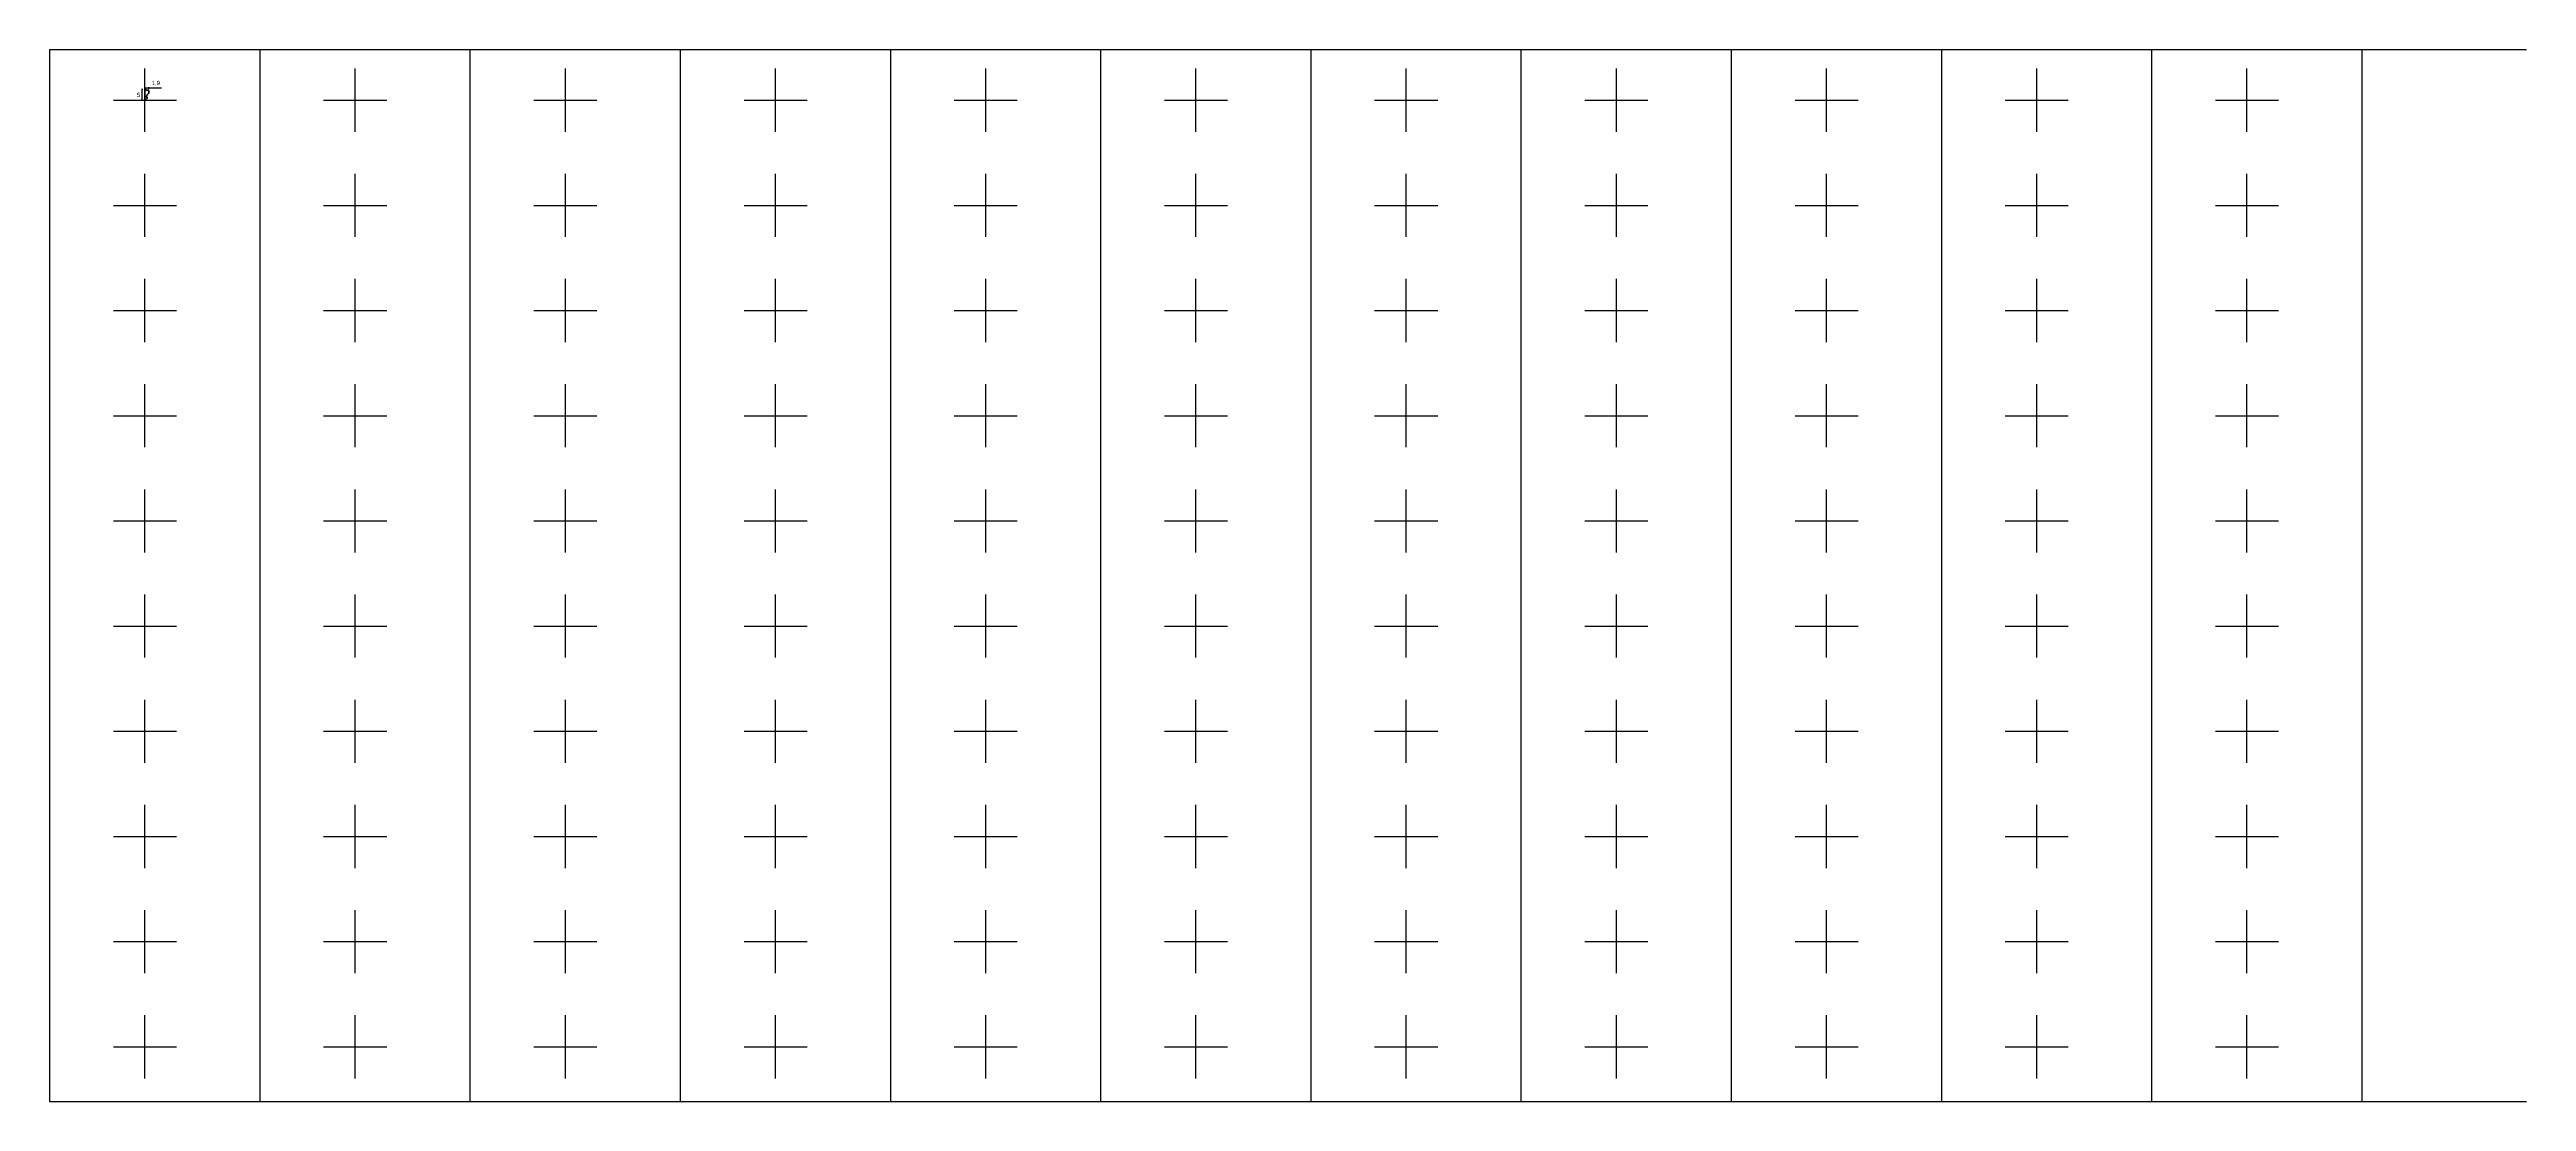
# Model space of a CAD drawing. Header units: millimetres. Extents: x -454 to 11330, y -4760 to 240.
import ezdxf

# ---------------------------------------------------------------- set-up
doc = ezdxf.new("R2010")
doc.units = ezdxf.units.MM
doc.layers.get('Defpoints').update_dxf_attribs({"color": 47})
doc.layers.add('cotation', color=7, linetype='Continuous', lineweight=30)
doc.layers.add('face lisse', color=7, linetype='Continuous', lineweight=50)
doc.styles.add('TENOR SANS', font='TenorSans-Regular.ttf')
doc.dimstyles.new('Com° 8 cm TENOR SANS', dxfattribs={"dimtxt": 20, "dimasz": 4, "dimexe": 4, "dimexo": 10, "dimgap": 10, "dimtad": 2, "dimtih": 1, "dimtoh": 1, "dimdec": 1, "dimlfac": 0.1, "dimtxsty": 'TENOR SANS', "dimblk": 'NONE', "dimcen": 2.5, "dimadec": 0, "dimazin": 0, "dimtfac": 1, "dimtdec": 1, "dimtmove": 0, "dimatfit": 3, "dimfxl": 5, "dimfxlon": 1, "dimarcsym": 0})

# ---------------------------------------------------------------- blocks, each defined once
blk = doc.blocks.new('*U2')
at = {"layer": 'Defpoints', "ltscale": 0.1}
for p, q in [((0, -150), (0, 150)), ((-150, 0), (150, 0))]:
    blk.add_line(p, q, dxfattribs=at)
blk = doc.blocks.new('*U3')
at = {"layer": 'Defpoints', "color": 0, "linetype": 'ByBlock', "lineweight": -2, "transparency": 16777216}
for p in [(0, 0), (1000, 0), (2000, 0), (3000, 0), (4000, 0), (5000, 0), (6000, 0), (7000, 0), (8000, 0), (9000, 0), (10000, 0), (0, -500), (1000, -500), (2000, -500), (3000, -500), (4000, -500), (5000, -500), (6000, -500), (7000, -500), (8000, -500), (9000, -500), (10000, -500), (0, -1000), (1000, -1000), (2000, -1000), (3000, -1000), (4000, -1000), (5000, -1000), (6000, -1000), (7000, -1000), (8000, -1000), (9000, -1000), (10000, -1000), (0, -1500), (1000, -1500), (2000, -1500), (3000, -1500), (4000, -1500), (5000, -1500), (6000, -1500), (7000, -1500), (8000, -1500), (9000, -1500), (10000, -1500), (0, -2000), (1000, -2000), (2000, -2000), (3000, -2000), (4000, -2000), (5000, -2000), (6000, -2000), (7000, -2000), (8000, -2000), (9000, -2000), (10000, -2000), (0, -2500), (1000, -2500), (2000, -2500), (3000, -2500), (4000, -2500), (5000, -2500), (6000, -2500), (7000, -2500), (8000, -2500), (9000, -2500), (10000, -2500), (0, -3000), (1000, -3000), (2000, -3000), (3000, -3000), (4000, -3000), (5000, -3000), (6000, -3000), (7000, -3000), (8000, -3000), (9000, -3000), (10000, -3000), (0, -3500), (1000, -3500), (2000, -3500), (3000, -3500), (4000, -3500), (5000, -3500), (6000, -3500), (7000, -3500), (8000, -3500), (9000, -3500), (10000, -3500), (0, -4000), (1000, -4000), (2000, -4000), (3000, -4000), (4000, -4000), (5000, -4000), (6000, -4000), (7000, -4000), (8000, -4000), (9000, -4000), (10000, -4000), (0, -4500), (1000, -4500), (2000, -4500), (3000, -4500), (4000, -4500), (5000, -4500), (6000, -4500), (7000, -4500), (8000, -4500), (9000, -4500), (10000, -4500)]:
    blk.add_blockref('*U2', p, dxfattribs=at)
blk = doc.blocks.new('*U4')
at = {"layer": 'Defpoints', "ltscale": 0.1}
blk.add_line((-2263, 0), (9521, 0), dxfattribs=at)
blk = doc.blocks.new('*U5')
at = {"layer": 'Defpoints', "color": 0, "linetype": 'ByBlock', "lineweight": -2, "transparency": 16777216}
for p in [(0, 0), (0, -5000)]:
    blk.add_blockref('*U4', p, dxfattribs=at)
blk = doc.blocks.new('*U6')
at = {"layer": 'Defpoints', "ltscale": 0.1}
blk.add_line((0, 2500), (0, -2500), dxfattribs=at)
blk = doc.blocks.new('*U7')
at = {"layer": 'Defpoints', "color": 0, "linetype": 'ByBlock', "lineweight": -2, "transparency": 16777216}
for p in [(0, 0), (1000, 0), (2000, 0), (3000, 0), (4000, 0), (5000, 0), (6000, 0), (7000, 0), (8000, 0), (9000, 0), (10000, 0), (11000, 0)]:
    blk.add_blockref('*U6', p, dxfattribs=at)
blk = doc.blocks.new('1101-1108')
at = {"layer": 'face lisse', "color": 0, "lineweight": 50, "extrusion": (0, 0, -1)}
for p, q in [((0, -50), (0, 0)), ((0, 0), (6, 0)), ((5, -50), (0, -50)), ((8, -45), (5, -47)), ((5, -47), (5, -50)), ((6, 0), (6, -4)), ((6, -4), (10, -3)), ((6, -35), (8, -36))]:
    blk.add_line(p, q, dxfattribs=at)
for centre, radius, start, end in [((-12, -34), 6.4, 352.3711, 22.7056), ((-22, -38), 16.3, 22.7056, 32.5687), ((-28, -42), 24, 32.5687, 51.8211), ((-6, -40), 5.18, 116.9844, 241.7216), ((-12, -11), 7.56, 77.7906, 182.0551), ((-3, -11), 16.1, 182.0551, 231.8211)]:
    blk.add_arc(centre, radius, start, end, dxfattribs=at)
blk = doc.blocks.new('*D51')
at = {"layer": 'cotation', "color": 0, "lineweight": -2, "transparency": 16777216}
for p, q in [((-10, 50), (-17, 50)), ((-10, 0), (-17, 0)), ((-13, 0), (-13, 50))]:
    blk.add_line(p, q, dxfattribs=at)
at = {"layer": 'Defpoints', "color": 0, "transparency": 16777216}
for p in [(-13, 50), (0, 50), (0, 0)]:
    blk.add_point(p, dxfattribs=at)
at = {"layer": 'cotation', "color": 0, "transparency": 16777216, "insert": (-30, 25), "char_height": 20, "width": 1.19, "attachment_point": 5, "style": 'TENOR SANS'}
blk.add_mtext('5', dxfattribs=at)
blk = doc.blocks.new('_None')
blk = doc.blocks.new('*D52')
at = {"layer": 'cotation', "color": 0, "lineweight": -2, "ltscale": 0.1, "transparency": 16777216}
for p, q in [((0, 58), (-4, 58)), ((0, 58), (0, 62)), ((0, 58), (19, 58)), ((19, 53), (19, 62)), ((19, 58), (78, 58))]:
    blk.add_line(p, q, dxfattribs=at)
at = {"layer": 'Defpoints', "color": 0, "ltscale": 0.1, "transparency": 16777216}
for p in [(0, 50), (19, 58), (19, 40)]:
    blk.add_point(p, dxfattribs=at)
at = {"layer": 'cotation', "color": 0, "ltscale": 0.1, "transparency": 16777216, "insert": (52, 80), "char_height": 20, "attachment_point": 5, "style": 'TENOR SANS'}
blk.add_mtext('1,9', dxfattribs=at)

msp = doc.modelspace()

# ---------------------------------------------------------------- block references
at = {"layer": 'Defpoints'}
for name, p in [('*U5', (1809.04, 240.42)), ('*U7', (-453.9, -2259.58)), ('*U3', (0, 0))]:
    msp.add_blockref(name, p, dxfattribs=at)
at = {"layer": 'face lisse', "ltscale": 0.1}
msp.add_blockref('1101-1108', (-0.15, 50.46), dxfattribs=at)

# ---------------------------------------------------------------- dimensions: what is measured, and where the dimension line sits
at = {"layer": 'cotation'}
dim = msp.add_linear_dim(base=(-13.34, 50.46), p1=(-0.15, 0), p2=(-0.15, 50.46), angle=90, dimstyle='Com° 8 cm TENOR SANS', dxfattribs=at)
dim.commit()
dim.dimension.update_dxf_attribs({"geometry": '*D51', "text_midpoint": (-30.11, 25.23)})
at = {"layer": 'cotation', "ltscale": 0.1}
dim = msp.add_linear_dim(base=(19.17, 58.23), p1=(-0.15, 50.46), p2=(19.17, 39.61), dimstyle='Com° 8 cm TENOR SANS', dxfattribs=at)
dim.commit()
dim.dimension.update_dxf_attribs({"geometry": '*D52', "text_midpoint": (52.43, 80.35)})

doc.saveas('drawing.dxf')
